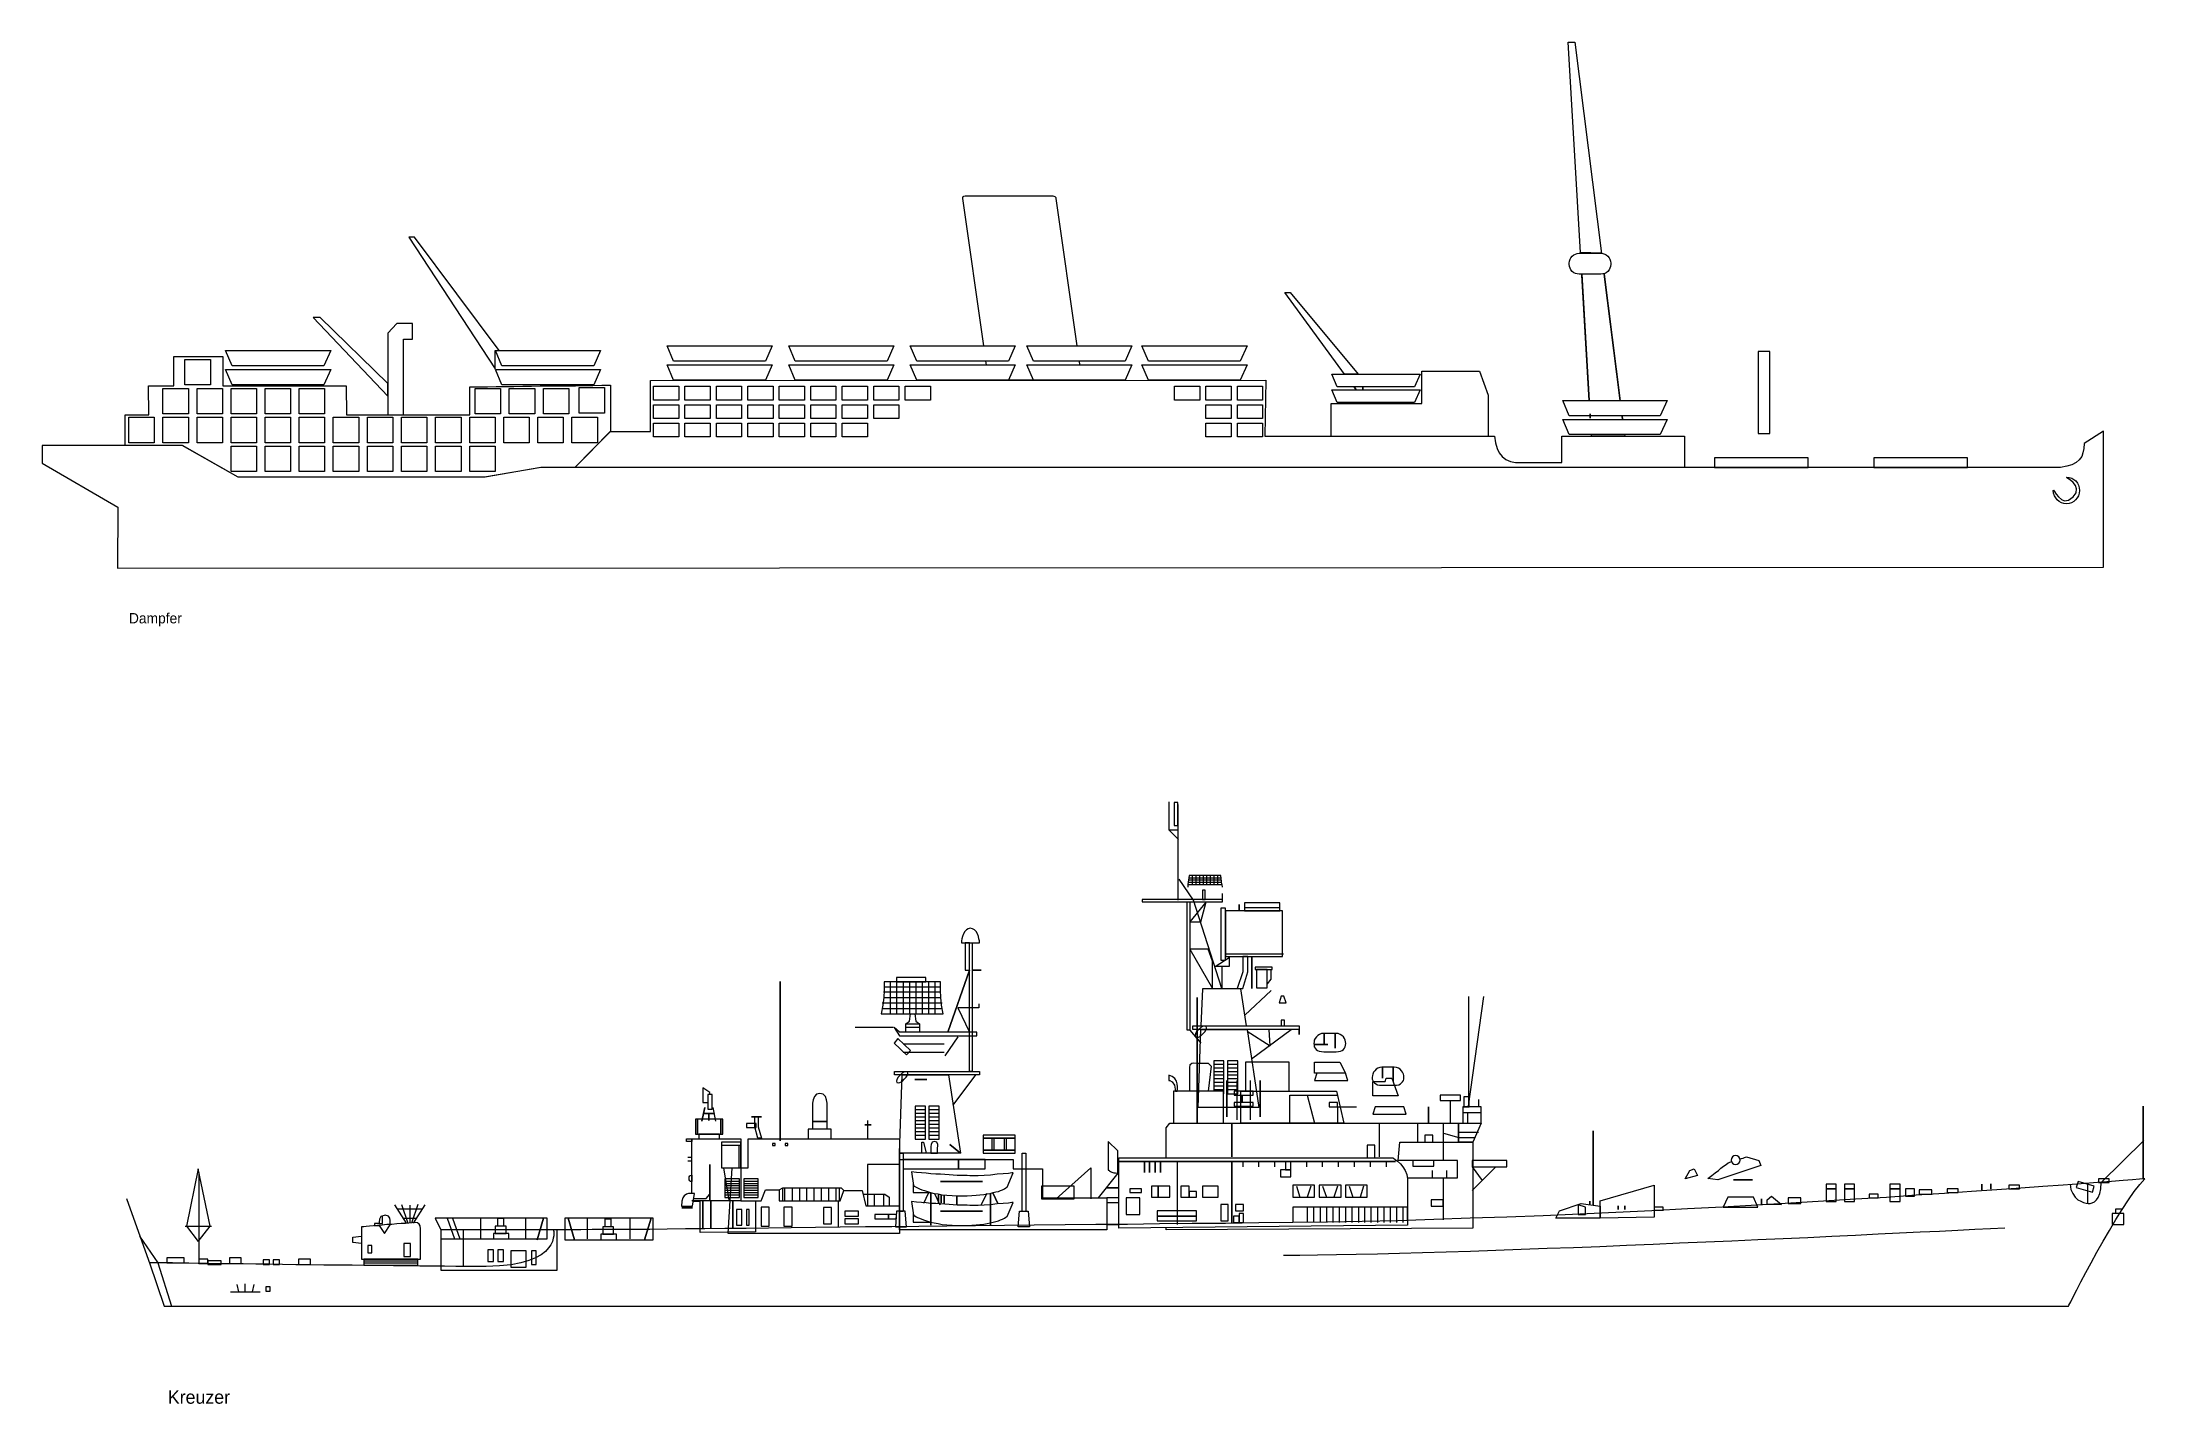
# Model space of a CAD drawing. Extents: x 598 to 1630, y 230 to 779.
# Drawn here: x 598.1 to 801.9, y 230.3 to 362.2 of the extents above; entities that cross this region are included whole.
import ezdxf

# ---------------------------------------------------------------- set-up
doc = ezdxf.new("R2010")
doc.units = 0
doc.header["$MEASUREMENT"] = 0
doc.layers.get('0').update_dxf_attribs({"linetype": 'CONTINUOUS'})
doc.layers.add('7', color=7, linetype='CONTINUOUS')

msp = doc.modelspace()

# ---------------------------------------------------------------- texts
at = {"attachment_point": 1}
for s, insert, char_height, width in [('Dampfer', (606.56, 306.88), 1, 80.4994), ('Kreuzer', (610.33, 231.59), 1.288, 756.8002)]:
    msp.add_mtext(s, dxfattribs=dict(at, insert=insert, char_height=char_height, width=width))

# ---------------------------------------------------------------- linework, layer by layer
at = {"layer": '7', "linetype": 'CONTINUOUS'}
for points in [[(747.25, 341.8), (746.05, 362.18), (746.69, 362.18), (749.28, 341.7), (749.28, 341.72), (747.25, 341.8)], [(689.41, 332.75), (687.38, 347.03), (687.38, 347.14), (687.41, 347.21), (687.48, 347.26), (687.59, 347.29)], [(687.59, 347.29), (696.1, 347.29), (696.2, 347.26), (696.3, 347.21), (696.38, 347.14), (696.4, 347.03), (698.43, 332.75)], [(642.43, 332.32), (634.25, 343.3), (633.69, 343.3), (642.05, 330.52), (642.05, 332.3), (642.43, 332.32)], [(747.12, 341.72), (749.2, 341.72), (749.41, 341.7), (749.58, 341.65), (749.74, 341.57), (749.89, 341.44), (750.02, 341.29), (750.09, 341.14), (750.14, 340.96), (750.17, 340.76), (750.17, 340.66), (750.14, 340.45), (750.09, 340.27), (750.02, 340.12), (749.89, 339.97), (749.74, 339.84), (749.58, 339.77), (749.41, 339.72), (749.2, 339.69), (747.12, 339.69), (746.92, 339.72), (746.74, 339.77), (746.59, 339.84), (746.43, 339.97), (746.31, 340.12), (746.23, 340.27), (746.18, 340.45), (746.15, 340.66), (746.15, 340.76), (746.18, 340.96), (746.23, 341.14), (746.31, 341.29), (746.43, 341.44), (746.59, 341.57), (746.74, 341.65), (746.92, 341.7), (747.12, 341.72)], [(748.09, 327.47), (747.37, 339.61), (747.37, 339.69), (748.09, 327.47)], [(749.53, 339.69), (751.08, 327.42), (751.08, 327.47), (749.53, 339.69)], [(724.38, 330.03), (718.58, 337.91), (719.09, 337.91), (725.7, 330.03), (725.7, 330.03), (724.38, 330.03)], [(631.66, 329.12), (625.1, 335.5), (624.42, 335.5), (631.66, 327.9), (631.66, 329.12)], [(631.66, 326.07), (633.18, 326.07), (633.18, 333.41), (634.05, 333.41), (634.05, 334.91), (632.52, 334.91), (631.66, 334), (631.66, 326.07)], [(615.93, 332.3), (626.12, 332.3), (625.46, 330.82), (624.9, 330.82), (624.34, 330.82), (623.81, 330.82), (623.25, 330.82), (622.69, 330.82), (622.13, 330.82), (621.57, 330.82), (621.01, 330.82), (620.45, 330.82), (619.89, 330.82), (619.33, 330.82), (618.77, 330.82), (618.22, 330.82), (617.68, 330.82), (617.12, 330.82), (616.56, 330.82), (615.93, 332.3)], [(642.08, 332.3), (652.27, 332.3), (651.6, 330.82), (651.05, 330.82), (650.49, 330.82), (649.95, 330.82), (649.39, 330.82), (648.83, 330.82), (648.28, 330.82), (647.72, 330.82), (647.16, 330.82), (646.6, 330.82), (646.04, 330.82), (645.48, 330.82), (644.92, 330.82), (644.36, 330.82), (643.83, 330.82), (643.27, 330.82), (642.71, 330.82), (642.08, 332.3)], [(658.72, 332.75), (668.91, 332.75), (668.25, 331.28), (667.69, 331.28), (667.13, 331.28), (666.6, 331.28), (666.04, 331.28), (665.48, 331.28), (664.92, 331.28), (664.36, 331.28), (663.8, 331.28), (663.24, 331.28), (662.68, 331.28), (662.12, 331.28), (661.57, 331.28), (661.01, 331.28), (660.47, 331.28), (659.91, 331.28), (659.35, 331.28), (658.72, 332.75)], [(670.51, 332.75), (680.7, 332.75), (680.04, 331.28), (679.48, 331.28), (678.92, 331.28), (678.39, 331.28), (677.83, 331.28), (677.27, 331.28), (676.71, 331.28), (676.15, 331.28), (675.59, 331.28), (675.03, 331.28), (674.47, 331.28), (673.91, 331.28), (673.36, 331.28), (672.8, 331.28), (672.26, 331.28), (671.7, 331.28), (671.14, 331.28), (670.51, 332.75)], [(682.27, 332.75), (692.46, 332.75), (691.8, 331.28), (691.24, 331.28), (690.69, 331.28), (690.15, 331.28), (689.59, 331.28), (689.03, 331.28), (688.47, 331.28), (687.92, 331.28), (687.36, 331.28), (686.8, 331.28), (686.24, 331.28), (685.68, 331.28), (685.12, 331.28), (684.56, 331.28), (684.03, 331.28), (683.47, 331.28), (682.91, 331.28), (682.27, 332.75)], [(693.58, 332.75), (703.77, 332.75), (703.11, 331.28), (702.55, 331.28), (701.99, 331.28), (701.46, 331.28), (700.9, 331.28), (700.34, 331.28), (699.78, 331.28), (699.22, 331.28), (698.66, 331.28), (698.1, 331.28), (697.55, 331.28), (696.99, 331.28), (696.43, 331.28), (695.87, 331.28), (695.34, 331.28), (694.78, 331.28), (694.22, 331.28), (693.58, 332.75)], [(704.74, 332.75), (714.93, 332.75), (714.26, 331.28), (713.71, 331.28), (713.15, 331.28), (712.61, 331.28), (712.05, 331.28), (711.49, 331.28), (710.94, 331.28), (710.38, 331.28), (709.82, 331.28), (709.26, 331.28), (708.7, 331.28), (708.14, 331.28), (707.58, 331.28), (707.02, 331.28), (706.49, 331.28), (705.93, 331.28), (705.37, 331.28), (704.74, 332.75)], [(764.45, 324.27), (765.59, 324.27), (765.59, 332.22), (764.45, 332.22), (764.45, 324.27)], [(606.2, 323.12), (606.2, 326.07), (608.48, 326.07), (608.46, 328.87), (610.9, 328.87), (610.92, 331.74), (615.67, 331.74), (615.65, 328.87), (627.62, 328.87), (627.64, 326.07), (639.61, 326.07), (639.61, 328.79), (640.45, 328.79), (641.31, 328.79), (642.15, 328.81), (643.02, 328.81), (643.85, 328.81), (644.72, 328.84), (645.56, 328.84), (646.42, 328.87), (647.28, 328.87), (648.12, 328.87), (648.99, 328.89), (649.83, 328.89), (650.69, 328.92), (651.53, 328.92), (652.39, 328.94), (653.23, 328.94), (653.23, 324.47), (649.8, 321.01), (646.47, 320.99), (641.08, 320.05), (617.15, 320.05), (611.71, 323.12), (606.2, 323.12)], [(611.99, 331.43), (614.46, 331.43), (614.46, 328.97), (611.99, 328.97), (611.99, 331.43)], [(615.93, 330.47), (626.12, 330.47), (625.46, 328.99), (624.9, 328.99), (624.34, 328.99), (623.81, 328.99), (623.25, 328.99), (622.69, 328.99), (622.13, 328.99), (621.57, 328.99), (621.01, 328.99), (620.45, 328.99), (619.89, 328.99), (619.33, 328.99), (618.77, 328.99), (618.22, 328.99), (617.68, 328.99), (617.12, 328.99), (616.56, 328.99), (615.93, 330.47)], [(642.08, 330.47), (652.27, 330.47), (651.6, 328.99), (651.05, 328.99), (650.49, 328.99), (649.95, 328.99), (649.39, 328.99), (648.83, 328.99), (648.28, 328.99), (647.72, 328.99), (647.16, 328.99), (646.6, 328.99), (646.04, 328.99), (645.48, 328.99), (644.92, 328.99), (644.36, 328.99), (643.83, 328.99), (643.27, 328.99), (642.71, 328.99), (642.08, 330.47)], [(658.72, 330.92), (668.91, 330.92), (668.25, 329.45), (667.69, 329.45), (667.13, 329.45), (666.6, 329.45), (666.04, 329.45), (665.48, 329.45), (664.92, 329.45), (664.36, 329.45), (663.8, 329.45), (663.24, 329.45), (662.68, 329.45), (662.12, 329.45), (661.57, 329.45), (661.01, 329.45), (660.47, 329.45), (659.91, 329.45), (659.35, 329.45), (658.72, 330.92)], [(670.51, 330.92), (680.7, 330.92), (680.04, 329.45), (679.48, 329.45), (678.92, 329.45), (678.39, 329.45), (677.83, 329.45), (677.27, 329.45), (676.71, 329.45), (676.15, 329.45), (675.59, 329.45), (675.03, 329.45), (674.47, 329.45), (673.91, 329.45), (673.36, 329.45), (672.8, 329.45), (672.26, 329.45), (671.7, 329.45), (671.14, 329.45), (670.51, 330.92)], [(682.27, 330.92), (692.46, 330.92), (691.8, 329.45), (691.24, 329.45), (690.69, 329.45), (690.15, 329.45), (689.59, 329.45), (689.03, 329.45), (688.47, 329.45), (687.92, 329.45), (687.36, 329.45), (686.8, 329.45), (686.24, 329.45), (685.68, 329.45), (685.12, 329.45), (684.56, 329.45), (684.03, 329.45), (683.47, 329.45), (682.91, 329.45), (682.27, 330.92)], [(689.67, 330.92), (689.62, 331.28)], [(693.58, 330.92), (703.77, 330.92), (703.11, 329.45), (702.55, 329.45), (701.99, 329.45), (701.46, 329.45), (700.9, 329.45), (700.34, 329.45), (699.78, 329.45), (699.22, 329.45), (698.66, 329.45), (698.1, 329.45), (697.55, 329.45), (696.99, 329.45), (696.43, 329.45), (695.87, 329.45), (695.34, 329.45), (694.78, 329.45), (694.22, 329.45), (693.58, 330.92)], [(698.64, 331.28), (698.69, 330.92)], [(704.74, 330.92), (714.93, 330.92), (714.26, 329.45), (713.71, 329.45), (713.15, 329.45), (712.61, 329.45), (712.05, 329.45), (711.49, 329.45), (710.94, 329.45), (710.38, 329.45), (709.82, 329.45), (709.26, 329.45), (708.7, 329.45), (708.14, 329.45), (707.58, 329.45), (707.02, 329.45), (706.49, 329.45), (705.93, 329.45), (705.37, 329.45), (704.74, 330.92)], [(723.08, 323.99), (723.08, 327.19), (731.85, 327.19), (731.85, 330.29), (737.46, 330.29), (738.28, 327.98), (738.28, 323.99), (723.08, 323.99)], [(609.86, 328.64), (612.32, 328.64), (612.32, 326.17), (609.86, 326.17), (609.86, 328.64)], [(613.16, 328.64), (615.62, 328.64), (615.62, 326.17), (613.16, 326.17), (613.16, 328.64)], [(616.46, 328.64), (618.93, 328.64), (618.93, 326.17), (616.46, 326.17), (616.46, 328.64)], [(619.77, 328.64), (622.23, 328.64), (622.23, 326.17), (619.77, 326.17), (619.77, 328.64)], [(623.07, 328.64), (625.53, 328.64), (625.53, 326.17), (623.07, 326.17), (623.07, 328.64)], [(640.12, 328.64), (642.58, 328.64), (642.58, 326.17), (640.12, 326.17), (640.12, 328.64)], [(643.42, 328.64), (645.89, 328.64), (645.89, 326.17), (643.42, 326.17), (643.42, 328.64)], [(646.73, 328.64), (649.19, 328.64), (649.19, 326.17), (646.73, 326.17), (646.73, 328.64)], [(649.78, 320.99), (653.21, 324.47), (657.12, 324.47), (657.12, 329.4), (716.73, 329.42), (716.65, 324.01), (738.91, 324.01), (739.01, 323.38), (739.17, 322.82), (739.37, 322.39), (739.65, 322.03), (740, 321.75), (740.44, 321.57), (740.95, 321.47), (741.58, 321.45), (745.42, 321.45), (745.42, 324.01), (757.33, 324.01), (757.33, 320.99), (649.78, 320.99)], [(650.18, 328.71), (652.65, 328.71), (652.65, 326.25), (650.18, 326.25), (650.18, 328.71)], [(657.4, 328.84), (659.84, 328.84), (659.84, 327.49), (657.4, 327.49), (657.4, 328.84)], [(660.45, 328.84), (662.89, 328.84), (662.89, 327.49), (660.45, 327.49), (660.45, 328.84)], [(663.5, 328.84), (665.94, 328.84), (665.94, 327.49), (663.5, 327.49), (663.5, 328.84)], [(666.55, 328.84), (668.99, 328.84), (668.99, 327.49), (666.55, 327.49), (666.55, 328.84)], [(669.59, 328.84), (672.03, 328.84), (672.03, 327.49), (669.59, 327.49), (669.59, 328.84)], [(672.64, 328.84), (675.08, 328.84), (675.08, 327.49), (672.64, 327.49), (672.64, 328.84)], [(675.69, 328.84), (678.13, 328.84), (678.13, 327.49), (675.69, 327.49), (675.69, 328.84)], [(678.74, 328.84), (681.18, 328.84), (681.18, 327.49), (678.74, 327.49), (678.74, 328.84)], [(681.79, 328.84), (684.23, 328.84), (684.23, 327.49), (681.79, 327.49), (681.79, 328.84)], [(698.77, 329.45), (698.66, 329.42), (690.15, 329.42), (690.05, 329.45)], [(707.89, 328.84), (710.33, 328.84), (710.33, 327.49), (707.89, 327.49), (707.89, 328.84)], [(710.94, 328.84), (713.38, 328.84), (713.38, 327.49), (710.94, 327.49), (710.94, 328.84)], [(713.99, 328.84), (716.42, 328.84), (716.42, 327.49), (713.99, 327.49), (713.99, 328.84)], [(723.13, 330.03), (731.7, 330.03), (731.14, 328.79), (730.68, 328.79), (730.22, 328.79), (729.74, 328.79), (729.28, 328.79), (728.82, 328.79), (728.34, 328.79), (727.88, 328.79), (727.4, 328.79), (726.94, 328.79), (726.49, 328.79), (726, 328.79), (725.55, 328.79), (725.06, 328.79), (724.61, 328.79), (724.12, 328.79), (723.67, 328.79), (723.13, 330.03)], [(723.13, 328.51), (731.7, 328.51), (731.14, 327.26), (730.68, 327.26), (730.22, 327.26), (729.74, 327.26), (729.28, 327.26), (728.82, 327.26), (728.34, 327.26), (727.88, 327.26), (727.4, 327.26), (726.94, 327.26), (726.49, 327.26), (726, 327.26), (725.55, 327.26), (725.06, 327.26), (724.61, 327.26), (724.12, 327.26), (723.67, 327.26), (723.13, 328.51)], [(725.5, 328.51), (725.29, 328.79), (725.29, 328.79), (725.5, 328.51)], [(726.13, 328.79), (726.13, 328.51), (726.13, 328.51), (726.13, 328.79)], [(657.4, 327.06), (659.84, 327.06), (659.84, 325.71), (657.4, 325.71), (657.4, 327.06)], [(660.45, 327.06), (662.89, 327.06), (662.89, 325.71), (660.45, 325.71), (660.45, 327.06)], [(663.5, 327.06), (665.94, 327.06), (665.94, 325.71), (663.5, 325.71), (663.5, 327.06)], [(666.55, 327.06), (668.99, 327.06), (668.99, 325.71), (666.55, 325.71), (666.55, 327.06)], [(669.59, 327.06), (672.03, 327.06), (672.03, 325.71), (669.59, 325.71), (669.59, 327.06)], [(672.64, 327.06), (675.08, 327.06), (675.08, 325.71), (672.64, 325.71), (672.64, 327.06)], [(675.69, 327.06), (678.13, 327.06), (678.13, 325.71), (675.69, 325.71), (675.69, 327.06)], [(678.74, 327.06), (681.18, 327.06), (681.18, 325.71), (678.74, 325.71), (678.74, 327.06)], [(710.94, 327.06), (713.38, 327.06), (713.38, 325.71), (710.94, 325.71), (710.94, 327.06)], [(713.99, 327.06), (716.42, 327.06), (716.42, 325.71), (713.99, 325.71), (713.99, 327.06)], [(745.52, 327.47), (755.63, 327.47), (754.97, 325.97), (754.44, 325.97), (753.88, 325.97), (753.32, 325.97), (752.79, 325.97), (752.23, 325.97), (751.67, 325.97), (751.13, 325.97), (750.58, 325.97), (750.02, 325.97), (749.46, 325.97), (748.9, 325.97), (748.36, 325.97), (747.81, 325.97), (747.25, 325.97), (746.71, 325.97), (746.15, 325.97), (745.52, 327.47)], [(748.19, 325.74), (748.16, 326.17), (748.16, 325.97), (748.19, 325.74)], [(605.46, 311.23), (797.94, 311.31), (797.94, 324.49), (796.06, 323.3), (796.03, 322.82), (795.93, 322.41), (795.81, 322.03), (795.58, 321.73), (795.27, 321.47), (794.87, 321.24), (794.38, 321.09), (793.77, 320.99), (646.52, 320.99), (641.03, 320.05), (617.15, 320.05), (611.74, 323.12), (598.14, 323.12), (598.14, 321.39), (605.49, 317.15), (605.46, 311.23)], [(606.55, 325.84), (609.02, 325.84), (609.02, 323.38), (606.55, 323.38), (606.55, 325.84)], [(609.86, 325.84), (612.32, 325.84), (612.32, 323.38), (609.86, 323.38), (609.86, 325.84)], [(613.16, 325.84), (615.62, 325.84), (615.62, 323.38), (613.16, 323.38), (613.16, 325.84)], [(616.46, 325.84), (618.93, 325.84), (618.93, 323.38), (616.46, 323.38), (616.46, 325.84)], [(619.77, 325.84), (622.23, 325.84), (622.23, 323.38), (619.77, 323.38), (619.77, 325.84)], [(623.07, 325.84), (625.53, 325.84), (625.53, 323.38), (623.07, 323.38), (623.07, 325.84)], [(626.37, 325.84), (628.84, 325.84), (628.84, 323.38), (626.37, 323.38), (626.37, 325.84)], [(629.68, 325.84), (632.14, 325.84), (632.14, 323.38), (629.68, 323.38), (629.68, 325.84)], [(632.98, 325.84), (635.44, 325.84), (635.44, 323.38), (632.98, 323.38), (632.98, 325.84)], [(636.28, 325.84), (638.75, 325.84), (638.75, 323.38), (636.28, 323.38), (636.28, 325.84)], [(639.59, 325.84), (642.05, 325.84), (642.05, 323.38), (639.59, 323.38), (639.59, 325.84)], [(642.89, 325.84), (645.35, 325.84), (645.35, 323.38), (642.89, 323.38), (642.89, 325.84)], [(646.19, 325.84), (648.66, 325.84), (648.66, 323.38), (646.19, 323.38), (646.19, 325.84)], [(649.5, 325.84), (651.96, 325.84), (651.96, 323.38), (649.5, 323.38), (649.5, 325.84)], [(657.4, 325.28), (659.84, 325.28), (659.84, 323.94), (657.4, 323.94), (657.4, 325.28)], [(660.45, 325.28), (662.89, 325.28), (662.89, 323.94), (660.45, 323.94), (660.45, 325.28)], [(663.5, 325.28), (665.94, 325.28), (665.94, 323.94), (663.5, 323.94), (663.5, 325.28)], [(666.55, 325.28), (668.99, 325.28), (668.99, 323.94), (666.55, 323.94), (666.55, 325.28)], [(669.59, 325.28), (672.03, 325.28), (672.03, 323.94), (669.59, 323.94), (669.59, 325.28)], [(672.64, 325.28), (675.08, 325.28), (675.08, 323.94), (672.64, 323.94), (672.64, 325.28)], [(675.69, 325.28), (678.13, 325.28), (678.13, 323.94), (675.69, 323.94), (675.69, 325.28)], [(710.94, 325.28), (713.38, 325.28), (713.38, 323.94), (710.94, 323.94), (710.94, 325.28)], [(713.99, 325.28), (716.42, 325.28), (716.42, 323.94), (713.99, 323.94), (713.99, 325.28)], [(745.52, 325.64), (755.63, 325.64), (754.97, 324.16), (754.44, 324.16), (753.88, 324.16), (753.32, 324.16), (752.79, 324.16), (752.23, 324.16), (751.67, 324.16), (751.13, 324.16), (750.58, 324.16), (750.02, 324.16), (749.46, 324.16), (748.9, 324.16), (748.36, 324.16), (747.81, 324.16), (747.25, 324.16), (746.71, 324.16), (746.15, 324.16), (745.52, 325.64)], [(751.49, 324.22), (751.52, 324.01), (748.29, 324.01), (748.29, 324.01), (748.29, 324.16), (751.49, 324.22)], [(751.26, 325.97), (751.31, 325.61), (751.31, 325.64), (751.26, 325.97)], [(616.46, 323.05), (618.93, 323.05), (618.93, 320.58), (616.46, 320.58), (616.46, 323.05)], [(619.77, 323.05), (622.23, 323.05), (622.23, 320.58), (619.77, 320.58), (619.77, 323.05)], [(623.07, 323.05), (625.53, 323.05), (625.53, 320.58), (623.07, 320.58), (623.07, 323.05)], [(626.37, 323.05), (628.84, 323.05), (628.84, 320.58), (626.37, 320.58), (626.37, 323.05)], [(629.68, 323.05), (632.14, 323.05), (632.14, 320.58), (629.68, 320.58), (629.68, 323.05)], [(632.98, 323.05), (635.44, 323.05), (635.44, 320.58), (632.98, 320.58), (632.98, 323.05)], [(636.28, 323.05), (638.75, 323.05), (638.75, 320.58), (636.28, 320.58), (636.28, 323.05)], [(639.59, 323.05), (642.05, 323.05), (642.05, 320.58), (639.59, 320.58), (639.59, 323.05)], [(760.23, 320.99), (769.3, 320.99), (769.3, 321.9), (760.23, 321.9), (760.23, 320.99)], [(775.66, 320.99), (784.73, 320.99), (784.73, 321.9), (775.66, 321.9), (775.66, 320.99)], [(794.36, 320.05), (794.61, 320.02), (794.84, 319.95), (795.04, 319.82), (795.25, 319.67), (795.4, 319.46), (795.5, 319.26), (795.58, 319.01), (795.6, 318.75), (795.58, 318.5), (795.5, 318.24), (795.37, 318.04), (795.22, 317.84), (795.04, 317.68), (794.81, 317.56), (794.59, 317.48), (794.33, 317.46), (794.08, 317.48), (793.85, 317.56), (793.62, 317.68), (793.44, 317.84), (793.29, 318.04), (793.16, 318.24), (793.09, 318.5), (793.06, 318.75), (793.09, 318.78), (793.19, 318.65), (793.34, 318.4), (793.57, 318.14), (793.85, 317.89), (794.15, 317.76), (794.53, 317.81), (794.97, 318.12), (795.27, 318.52), (795.32, 318.9), (795.2, 319.23), (794.97, 319.51), (794.71, 319.74), (794.46, 319.92), (794.33, 320.02), (794.36, 320.05)], [(707.34, 288.61), (707.34, 285.89), (708.28, 284.95)], [(708.23, 286.32), (708.23, 288.53), (707.87, 288.53), (707.87, 286.32), (708.23, 286.32)], [(708.23, 288.35), (708.23, 279.08)], [(707.34, 285.89), (708.23, 285.89)], [(712.47, 280.58), (712.37, 281.47), (709.3, 281.47), (709.19, 280.58), (712.47, 280.58)], [(709.6, 281.47), (709.6, 280.58)], [(709.96, 281.47), (709.96, 280.58)], [(710.31, 281.47), (710.31, 280.58)], [(710.67, 281.47), (710.67, 280.58)], [(711, 281.47), (711, 280.58)], [(711.35, 281.47), (711.35, 280.58)], [(711.71, 281.47), (711.71, 280.58)], [(712.07, 281.47), (712.07, 280.58)], [(712.47, 272.65), (712.47, 270.52), (709.73, 279.08), (708.33, 281.11)], [(709.19, 280.58), (709.17, 280.32)], [(709.3, 281.24), (712.37, 281.24)], [(709.3, 281.04), (712.37, 281.04)], [(709.3, 280.81), (712.37, 280.81)], [(710.87, 279.13), (710.87, 280.04), (710.62, 280.04), (710.62, 279.13), (710.87, 279.13)], [(712.47, 280.58), (712.52, 280.32)], [(712.52, 279.71), (712.52, 279.13)], [(712.55, 278.9), (712.55, 279.13), (704.75, 279.13), (704.75, 278.9), (712.55, 278.9)], [(709.37, 278.9), (709.37, 266.48), (709.12, 266.48), (709.12, 278.9), (709.37, 278.9)], [(709.37, 276.97), (710.44, 276.97), (710.97, 278.9)], [(709.37, 276.97), (710.44, 276.97), (710.97, 278.9), (709.37, 276.97)], [(712.83, 273.26), (712.83, 278.29), (712.37, 278.29), (712.37, 273.26), (712.83, 273.26)], [(712.37, 278.29), (712.37, 278.29), (712.37, 278.29), (712.37, 278.29), (712.37, 278.29)], [(718.37, 273.62), (718.37, 278.04), (712.83, 278.04), (712.83, 273.62), (718.37, 273.62)], [(714.15, 278.11), (714.15, 278.65)], [(714.15, 278.11), (714.15, 278.65), (714.15, 278.11)], [(718.11, 278.04), (718.11, 278.82), (714.68, 278.82), (714.68, 278.04), (718.11, 278.04)], [(714.76, 278.37), (718.11, 278.37)], [(688.99, 274.94), (688.99, 275.12), (688.94, 275.34), (688.89, 275.57), (688.79, 275.8), (688.66, 276.03), (688.51, 276.21), (688.33, 276.31), (688.1, 276.36), (687.9, 276.31), (687.72, 276.21), (687.57, 276.03), (687.44, 275.8), (687.34, 275.57), (687.29, 275.34), (687.24, 275.12), (687.24, 274.94), (688.99, 274.94)], [(688.03, 272.29), (688.03, 274.94), (687.6, 274.94), (687.6, 272.29), (688.03, 272.29)], [(688.28, 274.94), (688.28, 262.49), (688.03, 262.49), (688.03, 274.94), (688.28, 274.94)], [(711.15, 274.33), (709.37, 274.33), (711.58, 270.52), (711.58, 273.18)], [(711.15, 274.33), (709.37, 274.33), (711.58, 270.52), (711.58, 273.18), (711.15, 274.33)], [(713.18, 273.51), (713.18, 272.65), (711.84, 272.65)], [(713.18, 273.51), (713.18, 272.65), (711.84, 272.65), (713.18, 273.51)], [(712.83, 273.87), (718.47, 273.87)], [(714.5, 270.52), (715.01, 272.12), (715.01, 273.62), (714.5, 273.62), (714.5, 272.12), (713.97, 270.52), (714.5, 270.52)], [(715.37, 273.62), (715.37, 270.52)], [(715.37, 273.62), (715.37, 270.52), (715.37, 273.62)], [(669.68, 255.75), (669.68, 271.18)], [(669.68, 255.75), (669.68, 271.18), (669.68, 255.75)], [(685.46, 268.05), (685.31, 268.89), (685.23, 269.65), (685.21, 270.36), (685.21, 271.15), (679.74, 271.15), (679.74, 270.36), (679.72, 269.65), (679.62, 268.89), (679.47, 268.05), (685.46, 268.05)], [(680.35, 271.15), (680.35, 268.05)], [(683.79, 271.15), (683.79, 271.58), (680.96, 271.58), (680.96, 271.15), (683.79, 271.15)], [(680.96, 271.15), (680.96, 268.05)], [(681.6, 271.15), (681.6, 268.05)], [(682.21, 271.15), (682.21, 268.05)], [(682.82, 271.15), (682.82, 268.05)], [(683.43, 271.15), (683.43, 268.05)], [(684.06, 271.15), (684.06, 268.05)], [(684.67, 271.15), (684.67, 268.05)], [(685.92, 266.3), (688.03, 272.29)], [(685.92, 266.3), (688.03, 272.29), (685.92, 266.3)], [(688.38, 272.29), (689.17, 272.29)], [(688.38, 272.29), (689.17, 272.29), (688.38, 272.29)], [(717.35, 272.35), (717.35, 272.6), (715.7, 272.6), (715.7, 272.35), (717.35, 272.35)], [(716.87, 270.57), (716.87, 272.35), (715.85, 272.35), (715.85, 270.57), (716.87, 270.57)], [(716.87, 270.97), (716.87, 272.35), (717.22, 272.35), (717.22, 271.41), (716.87, 270.97)], [(679.57, 269.12), (685.39, 269.12)], [(679.69, 270.19), (685.26, 270.19)], [(679.69, 269.65), (685.26, 269.65)], [(679.74, 270.69), (685.26, 270.69)], [(688.92, 269.02), (688.92, 268.66), (686.89, 268.66), (688.03, 266.3)], [(710.08, 269.65), (710.08, 257.48)], [(710.08, 269.65), (710.08, 257.48), (710.08, 269.65)], [(714.86, 266.91), (714.33, 270.49), (710.62, 270.49), (710.44, 266.91), (714.86, 266.91)], [(717.27, 270.34), (714.71, 267.92)], [(718.7, 269.12), (718.49, 269.78), (718.24, 269.78), (718.04, 269.12), (718.7, 269.12)], [(736.38, 269.73), (736.38, 259.13), (737.88, 269.73)], [(679.57, 268.58), (685.39, 268.58)], [(682.74, 268.05), (682.82, 267.34), (683.18, 267.09), (683.18, 266.3), (681.85, 266.3), (681.85, 267.09), (682.21, 267.34), (682.29, 268.05), (682.74, 268.05)], [(681.85, 267.09), (683.18, 267.09)], [(718.54, 266.91), (718.54, 267.44), (718.24, 267.44), (718.24, 266.91), (718.54, 266.91)], [(680.66, 266.73), (676.95, 266.73)], [(680.71, 266.73), (681.24, 265.94), (688.74, 265.94), (688.74, 266.3), (681.24, 266.3), (680.71, 266.73)], [(682.29, 264.52), (681.07, 265.66), (680.71, 265.23), (681.93, 264.09), (682.29, 264.52)], [(681.6, 265.15), (685.56, 265.15)], [(681.85, 266.78), (683.18, 266.78)], [(686.89, 265.84), (685.64, 263.99)], [(709.37, 266.48), (710.44, 265.23)], [(719.97, 266.91), (719.97, 266.55), (709.68, 266.55), (709.68, 266.91), (719.97, 266.91)], [(710.64, 266.12), (710.82, 266.32), (710.95, 266.55), (711, 266.7), (710.95, 266.83), (710.82, 266.88), (710.67, 266.86), (710.44, 266.73), (710.24, 266.55), (710.03, 266.35), (709.93, 266.12), (709.88, 265.94), (709.91, 265.82), (710.03, 265.79), (710.21, 265.82), (710.44, 265.94), (710.64, 266.12)], [(710.19, 258.98), (710.44, 266.55), (714.94, 266.55), (716.08, 258.98), (710.19, 258.98)], [(714.94, 266.37), (717.15, 264.98), (717.05, 266.55)], [(719.21, 266.5), (715.34, 263.66)], [(719.97, 266.55), (719.97, 266.07)], [(719.97, 266.55), (719.97, 266.07), (719.97, 266.55)], [(723.55, 264.39), (723.78, 264.42), (723.98, 264.44), (724.14, 264.52), (724.26, 264.62), (724.36, 264.75), (724.44, 264.87), (724.47, 265.03), (724.49, 265.18), (724.47, 265.36), (724.44, 265.51), (724.36, 265.69), (724.26, 265.84), (724.11, 265.97), (723.96, 266.07), (723.75, 266.15), (723.55, 266.17), (722.36, 266.17), (722.13, 266.15), (721.95, 266.07), (721.77, 265.97), (721.64, 265.84), (721.52, 265.69), (721.44, 265.51), (721.42, 265.36), (721.39, 265.18), (721.42, 265.03), (721.44, 264.87), (721.52, 264.75), (721.62, 264.62), (721.75, 264.52), (721.92, 264.44), (722.13, 264.42), (722.36, 264.39), (723.55, 264.39)], [(721.44, 265.08), (722.74, 265.08)], [(721.44, 265.08), (722.74, 265.08), (721.44, 265.08)], [(722.38, 266.17), (722.38, 265.1)], [(722.38, 266.17), (722.38, 265.1), (722.38, 266.17)], [(723.45, 266.17), (723.45, 264.75)], [(723.45, 266.17), (723.45, 264.75), (723.45, 266.17)], [(681.6, 264.34), (685.56, 264.34)], [(709.37, 260.56), (709.37, 260.84), (709.37, 261.47), (709.37, 262.23), (709.37, 262.84), (709.42, 263.17), (709.58, 263.3), (709.78, 263.33), (710.01, 263.3), (710.13, 263.3), (710.29, 263.3), (710.49, 263.3), (710.67, 263.3), (710.85, 263.3), (711, 263.3), (711.1, 263.3), (711.15, 263.3), (711.46, 263), (711.15, 260.56), (709.37, 260.56)], [(712.65, 260.33), (712.68, 260.33), (712.68, 263.5), (711.71, 263.5), (711.71, 260.56), (711.71, 260.56)], [(711.71, 263.2), (712.68, 263.2)], [(714.02, 260.33), (714.02, 263.5), (713.03, 263.5), (713.03, 260.33), (714.02, 260.33)], [(713.03, 263.2), (714.02, 263.2)], [(719, 260.56), (719, 263.38), (714.76, 263.38), (714.76, 260.56), (719, 260.56)], [(724.47, 262.31), (721.47, 262.31), (721.47, 263.38), (723.93, 263.38), (724.47, 262.31)], [(662.85, 260.25), (662.85, 260.43), (662.19, 260.91), (662.19, 259.49), (662.67, 259.49), (662.67, 259.49)], [(688.99, 262.49), (688.99, 262.16), (680.76, 262.16), (680.76, 262.49), (688.99, 262.49)], [(681.7, 261.73), (681.88, 261.93), (682.01, 262.13), (682.06, 262.31), (682.03, 262.44), (681.9, 262.46), (681.73, 262.44), (681.5, 262.31), (681.29, 262.13), (681.12, 261.93), (680.99, 261.7), (680.94, 261.55), (680.99, 261.42), (681.12, 261.37), (681.27, 261.42), (681.5, 261.52), (681.7, 261.73)], [(681.24, 254.56), (681.5, 262.16), (686, 262.16), (687.14, 254.56), (681.24, 254.56)], [(682.74, 261.7), (683.89, 261.7)], [(682.74, 261.7), (683.89, 261.7), (682.74, 261.7)], [(688.61, 262.16), (686.4, 259.23)], [(707.34, 262.11), (707.34, 261.62), (707.44, 261.6), (707.67, 261.47), (707.9, 261.14), (708, 260.56), (708.15, 260.56), (708.15, 260.61), (708.18, 260.78), (708.18, 260.99), (708.15, 261.27), (708.08, 261.55), (707.92, 261.8), (707.67, 261.98), (707.34, 262.11)], [(711.71, 262.84), (712.68, 262.84)], [(711.71, 262.49), (712.68, 262.49)], [(711.71, 262.16), (712.68, 262.16)], [(711.71, 261.8), (712.68, 261.8)], [(711.71, 261.45), (712.68, 261.45)], [(711.71, 261.09), (712.68, 261.09)], [(712.95, 261.62), (712.95, 258.09)], [(712.95, 261.62), (712.95, 258.09), (712.95, 261.62)], [(713.03, 262.84), (714.02, 262.84)], [(713.03, 262.49), (714.02, 262.49)], [(713.03, 262.16), (714.02, 262.16)], [(713.03, 261.8), (714.02, 261.8)], [(713.03, 261.45), (714.02, 261.45)], [(713.03, 261.09), (714.02, 261.09)], [(713.92, 261.62), (713.92, 257.81)], [(715.24, 261.62), (715.24, 257.81)], [(716.18, 261.62), (716.18, 258.09)], [(716.18, 261.62), (716.18, 258.09), (716.18, 261.62)], [(724.69, 261.62), (724.47, 262.31), (721.7, 262.31), (721.47, 261.62), (724.69, 261.62)], [(729.19, 261.14), (729.42, 261.17), (729.62, 261.19), (729.78, 261.27), (729.9, 261.37), (730, 261.47), (730.08, 261.6), (730.11, 261.75), (730.13, 261.9), (730.11, 262.08), (730.08, 262.23), (730, 262.41), (729.9, 262.56), (729.75, 262.69), (729.6, 262.79), (729.4, 262.87), (729.19, 262.89), (728, 262.89), (727.79, 262.87), (727.59, 262.79), (727.44, 262.69), (727.31, 262.56), (727.18, 262.41), (727.11, 262.23), (727.08, 262.08), (727.06, 261.9), (727.06, 261.75), (727.11, 261.6), (727.18, 261.47), (727.26, 261.37), (727.39, 261.27), (727.57, 261.19), (727.77, 261.17), (728, 261.14), (729.19, 261.14)], [(729.57, 260.12), (727.11, 260.12), (727.11, 261.5), (728.3, 261.5), (728.4, 261.83), (728.96, 261.83), (729.57, 260.12)], [(728.05, 262.89), (728.05, 261.83)], [(728.05, 262.89), (728.05, 261.83), (728.05, 262.89)], [(729.09, 262.89), (729.09, 261.5)], [(729.09, 262.89), (729.09, 261.5), (729.09, 262.89)], [(662.36, 258.98), (662.08, 257.68)], [(662.36, 258.98), (662.08, 257.68), (662.36, 258.98)], [(663.1, 258.83), (663.1, 260.25), (662.67, 260.25), (662.67, 258.83), (663.1, 258.83)], [(663.15, 258.98), (663.41, 257.68)], [(674.23, 256.9), (674.23, 257.53), (674.23, 258.68), (674.23, 259.41), (674.18, 259.74), (674.08, 260.05), (673.85, 260.28), (673.52, 260.35), (673.19, 260.28), (672.99, 260.05), (672.86, 259.74), (672.81, 259.41), (672.81, 258.68), (672.81, 257.53), (672.81, 256.9), (672.81, 256.9)], [(683.76, 255.93), (683.76, 259.11), (682.77, 259.11), (682.77, 255.93), (683.76, 255.93)], [(685.08, 255.93), (685.08, 259.11), (684.09, 259.11), (684.09, 255.93), (685.08, 255.93)], [(712.65, 257.48), (712.65, 260.56), (707.8, 260.56), (707.8, 257.48), (712.65, 257.48)], [(711.71, 260.73), (712.68, 260.73)], [(713.03, 260.73), (714.02, 260.73)], [(715.52, 260.2), (715.52, 260.56), (713.67, 260.56), (713.67, 260.2), (715.52, 260.2)], [(715.52, 259.13), (715.52, 259.49), (713.67, 259.49), (713.67, 259.13), (715.52, 259.13)], [(714.33, 260.56), (723.58, 260.56), (724.29, 257.48), (714.33, 257.48), (714.33, 260.56)], [(714.45, 260.2), (714.45, 259.49)], [(714.45, 260.2), (714.45, 259.49), (714.45, 260.2)], [(719.08, 257.48), (719.08, 260.2), (723.68, 260.2)], [(720.76, 260.2), (721.47, 257.48)], [(723.68, 259.06), (723.68, 259.49), (722.89, 259.49), (722.89, 259.06), (723.68, 259.06)], [(722.89, 259.06), (725.53, 259.06)], [(723.68, 259.06), (723.68, 257.48)], [(730.34, 258.35), (730.11, 259.06), (727.34, 259.06), (727.11, 258.35), (730.34, 258.35)], [(732.5, 259.06), (732.5, 257.48)], [(732.5, 259.06), (732.5, 257.48), (732.5, 259.06)], [(735.6, 259.67), (735.6, 260.2), (733.64, 260.2), (733.64, 259.67), (735.6, 259.67)], [(734.6, 259.67), (734.6, 257.48)], [(737.6, 257.48), (737.6, 259.06), (735.85, 259.06), (735.85, 257.48), (737.6, 257.48)], [(736.46, 259.06), (736.46, 260.02), (735.93, 260.02), (735.93, 259.06), (736.46, 259.06)], [(737.35, 259.77), (737.35, 259.06)], [(801.76, 259.13), (801.76, 252.09)], [(801.76, 259.13), (801.76, 252.09), (801.76, 259.13)], [(664.12, 256.41), (664.12, 257.86), (661.48, 257.86), (661.48, 256.41), (664.12, 256.41)], [(661.65, 257.79), (661.65, 256.41)], [(661.65, 257.79), (661.65, 256.41), (661.65, 257.79)], [(662.21, 258.4), (663.28, 258.4)], [(662.21, 258.4), (663.28, 258.4), (662.21, 258.4)], [(662.75, 258.4), (662.75, 257.74)], [(662.75, 258.4), (662.75, 257.74), (662.75, 258.4)], [(663.94, 257.79), (663.94, 256.41)], [(663.94, 257.79), (663.94, 256.41), (663.94, 257.79)], [(667.34, 257.07), (667.34, 257.43), (666.4, 257.43), (666.4, 257.07), (667.34, 257.07)], [(666.89, 258.09), (667.85, 258.09)], [(666.89, 258.09), (667.85, 258.09), (666.89, 258.09)], [(667.52, 256.01), (667.22, 257.13), (667.22, 258.09), (667.55, 258.09), (667.55, 257.13), (667.88, 256.01), (667.52, 256.01)], [(674.61, 255.96), (674.61, 256.9), (672.4, 256.9), (672.4, 255.96), (674.61, 255.96)], [(672.81, 257.63), (674.23, 257.63)], [(672.81, 257.63), (674.23, 257.63), (672.81, 257.63)], [(677.89, 257.3), (678.5, 257.3)], [(677.89, 257.3), (678.5, 257.3), (677.89, 257.3)], [(678.14, 257.74), (678.14, 255.96)], [(682.77, 258.8), (683.76, 258.8)], [(682.77, 258.45), (683.76, 258.45)], [(682.77, 258.09), (683.76, 258.09)], [(682.77, 257.74), (683.76, 257.74)], [(682.77, 257.38), (683.76, 257.38)], [(682.77, 257.02), (683.76, 257.02)], [(684.09, 258.8), (685.08, 258.8)], [(684.09, 258.45), (685.08, 258.45)], [(684.09, 258.09), (685.08, 258.09)], [(684.09, 257.74), (685.08, 257.74)], [(684.09, 257.38), (685.08, 257.38)], [(684.09, 257.02), (685.08, 257.02)], [(707.09, 254.13), (707.09, 254.2), (707.09, 257.02), (707.44, 257.48), (735.42, 257.48), (735.42, 255.63), (736.81, 255.63), (736.81, 247.32), (707.09, 247.14), (707.09, 247.37), (707.09, 247.37)], [(713.44, 257.48), (713.44, 254.2)], [(713.44, 257.48), (713.44, 254.2), (713.44, 257.48)], [(727.72, 257.48), (727.72, 254.2)], [(731.43, 257.48), (731.43, 255.7)], [(733.92, 257.38), (733.92, 253.85)], [(735.42, 257.48), (737.6, 257.48), (736.81, 255.63), (735.42, 255.63), (735.42, 257.48)], [(735.85, 258.52), (737.6, 258.52)], [(736.28, 258.52), (736.28, 257.48)], [(660.59, 255.7), (660.59, 255.96), (661.12, 255.96), (661.12, 255.7), (660.59, 255.7)], [(661.12, 250.67), (661.12, 255.96), (665.87, 255.96), (665.87, 249.96), (667.29, 249.96), (667.29, 246.96), (661.91, 246.89), (661.91, 249.88), (661.25, 249.88), (661.25, 249.91)], [(663.81, 255.96), (663.81, 256.41), (661.78, 256.41), (661.78, 255.96), (663.81, 255.96)], [(665.87, 253.14), (665.87, 255.63), (663.99, 255.63), (663.99, 253.14), (665.87, 253.14)], [(663.99, 255.35), (665.87, 255.35)], [(665.01, 253.14), (666.58, 253.14), (666.58, 255.96), (681.24, 255.96), (681.24, 246.78), (664.65, 246.78), (665.01, 253.14)], [(665.67, 255.3), (665.67, 253.14)], [(669.2, 255.3), (669.2, 255.52), (668.92, 255.52), (668.92, 255.3), (669.2, 255.3)], [(670.42, 255.3), (670.42, 255.52), (670.17, 255.52), (670.17, 255.3), (670.42, 255.3)], [(682.77, 256.67), (683.76, 256.67)], [(682.77, 256.31), (683.76, 256.31)], [(683.4, 255.63), (683.58, 255.63), (683.84, 254.56), (683.4, 254.56), (683.4, 255.63)], [(684.09, 256.67), (685.08, 256.67)], [(684.09, 256.31), (685.08, 256.31)], [(684.93, 254.56), (684.93, 255.14), (684.95, 255.22), (684.95, 255.42), (684.85, 255.63), (684.62, 255.7), (684.42, 255.63), (684.32, 255.42), (684.29, 255.22), (684.29, 255.14), (684.29, 254.56), (684.93, 254.56)], [(686.12, 255.4), (687.14, 254.56)], [(686.12, 255.4), (687.14, 254.56), (686.12, 255.4)], [(692.45, 254.56), (692.45, 256.31), (689.35, 256.31), (689.35, 254.56), (692.45, 254.56)], [(689.35, 256.01), (692.45, 256.01)], [(689.35, 256.01), (692.45, 256.01), (689.35, 256.01)], [(689.35, 254.86), (692.45, 254.86)], [(689.35, 254.86), (692.45, 254.86), (689.35, 254.86)], [(690.42, 254.86), (690.42, 256.01), (690.19, 256.01), (690.19, 254.86), (690.42, 254.86)], [(691.61, 254.86), (691.61, 256.01), (691.38, 256.01), (691.38, 254.86), (691.61, 254.86)], [(701.45, 255.7), (701.45, 252.96), (701.47, 252.93), (701.52, 252.91), (701.6, 252.86), (701.7, 252.81), (701.83, 252.73), (702, 252.68), (702.18, 252.65), (702.41, 252.63), (702.41, 254.81), (701.45, 255.7)], [(727.29, 254.13), (727.29, 255.35), (726.57, 255.35), (726.57, 254.13), (727.29, 254.13)], [(730.46, 252.17), (735.32, 252.17), (735.32, 253.85), (729.57, 253.85), (729.73, 255.65), (735.42, 255.65)], [(732.93, 255.63), (732.93, 256.31), (732.14, 256.31), (732.14, 255.63), (732.93, 255.63)], [(736.99, 256.06), (735.49, 256.06), (733.99, 256.49)], [(735.49, 256.59), (737.35, 256.59)], [(748.45, 249.53), (748.45, 256.72)], [(748.45, 249.53), (748.45, 256.72), (748.45, 249.53)], [(794.7, 251.56), (794.77, 251.05), (794.95, 250.65), (795.18, 250.32), (795.44, 250.06), (795.72, 249.91), (795.99, 249.78), (796.25, 249.73), (796.45, 249.71), (796.63, 249.71), (796.83, 249.76), (797.04, 249.86), (797.24, 250.04), (797.42, 250.29), (797.57, 250.65), (797.67, 251.13), (797.7, 251.74), (801.84, 255.8)], [(613.27, 246), (614.44, 247.5), (613.27, 253.06), (612.13, 247.5), (613.27, 246)], [(661.12, 254.15), (660.71, 254.15)], [(661.12, 253.8), (660.71, 253.8)], [(662.85, 253.47), (662.85, 250.01)], [(662.85, 253.47), (662.85, 250.01), (662.85, 253.47)], [(664.17, 253.14), (664.7, 250.01)], [(681.24, 249.48), (681.24, 253.47), (678.14, 253.47), (678.14, 249.48), (681.24, 249.48)], [(681.6, 254.56), (681.6, 248.92), (681.24, 248.92), (681.24, 254.56), (681.6, 254.56)], [(681.24, 253.95), (692.27, 253.95), (692.27, 253.06), (695.09, 253.06), (695.09, 250.24), (701.34, 250.24), (701.34, 247.14), (681.24, 247.14), (681.24, 253.95)], [(689.53, 253.06), (689.53, 253.95), (681.6, 253.95), (681.6, 253.06), (689.53, 253.06)], [(682.41, 252.76), (682.59, 251.43), (682.62, 251.43), (682.67, 251.38), (682.74, 251.33), (682.84, 251.28), (683, 251.21), (683.18, 251.13), (683.4, 251.03), (683.66, 250.95), (683.94, 250.85), (684.24, 250.77), (684.6, 250.67), (684.98, 250.62), (685.39, 250.54), (685.84, 250.49), (686.33, 250.47), (686.83, 250.44), (687.34, 250.44), (687.8, 250.44), (688.26, 250.47), (688.66, 250.49), (689.04, 250.52), (689.4, 250.57), (689.73, 250.62), (690.04, 250.67), (690.32, 250.75), (690.59, 250.82), (690.82, 250.87), (691.03, 250.95), (691.23, 251.03), (691.41, 251.13), (691.56, 251.21), (691.69, 251.28), (692.25, 252.65), (692.12, 252.65), (691.79, 252.6), (691.28, 252.58), (690.7, 252.53), (690.06, 252.45), (689.43, 252.42), (688.87, 252.37), (688.46, 252.37), (688.28, 252.37), (688.05, 252.37), (687.8, 252.4), (687.49, 252.4), (687.16, 252.4), (686.83, 252.42), (686.45, 252.45), (686.05, 252.48), (685.64, 252.5), (685.21, 252.53), (684.75, 252.55), (684.29, 252.58), (683.84, 252.63), (683.38, 252.65), (682.9, 252.7), (682.41, 252.76)], [(686.96, 253.95), (686.96, 253.06)], [(686.96, 253.95), (686.96, 253.06), (686.96, 253.95)], [(693.49, 254.56), (693.49, 248.92), (693.14, 248.92), (693.14, 254.56), (693.49, 254.56)], [(696.41, 250.14), (699.77, 253.14), (699.77, 250.14)], [(702.49, 247.32), (702.49, 254.13), (729.06, 254.13), (729.12, 254.08), (729.29, 253.97), (729.5, 253.8), (729.78, 253.54), (730.03, 253.24), (730.23, 252.88), (730.41, 252.5), (730.46, 252.09), (730.46, 250.9), (730.46, 249.43), (730.46, 248.13), (730.46, 247.6), (702.49, 247.32)], [(702.49, 253.77), (729.32, 253.77)], [(702.49, 253.77), (729.32, 253.77), (702.49, 253.77)], [(704.98, 253.77), (704.98, 252.7)], [(704.98, 253.77), (704.98, 252.7), (704.98, 253.77)], [(705.48, 253.77), (705.48, 252.7)], [(705.48, 253.77), (705.48, 252.7), (705.48, 253.77)], [(706.02, 253.77), (706.02, 252.7)], [(706.02, 253.77), (706.02, 252.7), (706.02, 253.77)], [(706.55, 253.77), (706.55, 252.7)], [(706.55, 253.77), (706.55, 252.7), (706.55, 253.77)], [(708.15, 253.77), (708.15, 247.67)], [(713.44, 253.67), (713.44, 247.77)], [(713.44, 253.67), (713.44, 247.77), (713.44, 253.67)], [(714.5, 253.77), (714.5, 253.24)], [(716.03, 253.77), (716.03, 253.24)], [(717.58, 253.77), (717.58, 253.24)], [(719.18, 252.27), (719.18, 252.96), (718.16, 252.96), (718.16, 252.27), (719.18, 252.27)], [(719.18, 252.96), (719.18, 253.77), (718.65, 253.77), (718.65, 252.96), (719.18, 252.96)], [(720.68, 253.77), (720.68, 253.24)], [(722.2, 253.77), (722.2, 253.24)], [(723.75, 253.77), (723.75, 253.24)], [(725.3, 253.77), (725.3, 253.24)], [(726.85, 253.77), (726.85, 253.24)], [(728.4, 253.77), (728.4, 253.24)], [(733.03, 253.31), (733.03, 253.85), (731, 253.85), (731, 253.31), (733.03, 253.31)], [(732.85, 252.88), (732.85, 252.17)], [(734.25, 252.88), (734.25, 252.17)], [(740.09, 253.24), (740.09, 253.85), (736.74, 253.85), (736.74, 253.24), (740.09, 253.24)], [(736.74, 253.24), (737.7, 251.92)], [(739.03, 253.24), (736.74, 250.95)], [(757.37, 252.09), (757.83, 252.88), (758.26, 253.06), (758.57, 252.4), (757.37, 252.09)], [(762.68, 254), (762.83, 254.05), (762.99, 254.1), (763.14, 254.15), (763.32, 254.2), (764.51, 253.85), (764.71, 253.37), (760.55, 251.99), (759.58, 252.12), (759.96, 252.4), (760.29, 252.65), (760.6, 252.88), (760.85, 253.11), (761.11, 253.31), (761.34, 253.47), (761.56, 253.62), (761.82, 253.72), (761.87, 253.75), (761.87, 253.72)], [(762.28, 253.47), (762.43, 253.49), (762.58, 253.59), (762.68, 253.72), (762.71, 253.9), (762.68, 254.05), (762.58, 254.2), (762.43, 254.31), (762.28, 254.33), (762.1, 254.31), (761.97, 254.2), (761.87, 254.05), (761.84, 253.9), (761.87, 253.72), (761.97, 253.59), (762.1, 253.49), (762.28, 253.47)], [(608.55, 243.96), (609.97, 239.75), (794.52, 239.75), (794.57, 239.85), (794.75, 240.18), (795, 240.66), (795.33, 241.32), (795.74, 242.11), (796.22, 243), (796.73, 243.96), (797.29, 244.98), (797.9, 246.05), (798.51, 247.09), (799.12, 248.13), (799.73, 249.12), (800.34, 250.04), (800.9, 250.85), (801.46, 251.54), (801.94, 252.09), (801.81, 252.09), (801.41, 252.04), (800.75, 251.99), (799.83, 251.92), (798.71, 251.84), (797.34, 251.74), (795.77, 251.61), (794.01, 251.48), (792.03, 251.33), (789.9, 251.18), (787.58, 251.03), (785.12, 250.85), (782.5, 250.67), (779.76, 250.49), (776.89, 250.29), (773.89, 250.11), (770.79, 249.91), (767.61, 249.73), (764.33, 249.53), (761.01, 249.35), (757.6, 249.17), (754.14, 248.99), (750.66, 248.82), (747.16, 248.66), (743.62, 248.51), (740.09, 248.38), (736.56, 248.26), (733.03, 248.13), (729.55, 248.03), (726.09, 247.95), (722.71, 247.9), (719.36, 247.85), (716.08, 247.83), (712.83, 247.77), (709.6, 247.75), (706.45, 247.72), (703.33, 247.67), (700.28, 247.65), (697.28, 247.62), (694.3, 247.6), (691.43, 247.55), (688.59, 247.52), (685.82, 247.5), (683.12, 247.47), (680.51, 247.44), (677.94, 247.42), (675.48, 247.39), (673.09, 247.37), (670.75, 247.34), (668.54, 247.32), (666.38, 247.29), (664.32, 247.27), (662.36, 247.24), (660.51, 247.24), (658.73, 247.22), (657.05, 247.19), (655.5, 247.19), (654.06, 247.17), (652.71, 247.17), (651.46, 247.17), (650.35, 247.14), (649.35, 247.14), (648.47, 247.14), (647.7, 247.14), (647.7, 247.09), (647.73, 246.99), (647.73, 246.81), (647.73, 246.58), (647.68, 246.33), (647.6, 246.02), (647.45, 245.69), (647.22, 245.39), (646.92, 245.06), (646.51, 244.73), (645.97, 244.42), (645.31, 244.17), (644.53, 243.94), (643.59, 243.76), (642.47, 243.66), (641.17, 243.61), (640.28, 243.61), (639.29, 243.61), (638.25, 243.61), (637.13, 243.63), (635.96, 243.63), (634.74, 243.63), (633.5, 243.66), (632.2, 243.66), (630.88, 243.68), (629.53, 243.68), (628.19, 243.71), (626.82, 243.71), (625.44, 243.73), (624.1, 243.76), (622.75, 243.76), (621.43, 243.79), (620.11, 243.81), (618.86, 243.81), (617.62, 243.84), (616.45, 243.86), (615.33, 243.86), (614.26, 243.89), (613.27, 243.89), (612.36, 243.91), (611.52, 243.91), (610.78, 243.94), (610.12, 243.94), (609.56, 243.94), (609.13, 243.96), (608.8, 243.96), (608.62, 243.96), (608.55, 243.96)], [(613.32, 252.7), (613.32, 243.89)], [(661.12, 251.82), (660.99, 251.84), (660.92, 251.89), (660.87, 251.99), (660.84, 252.12), (660.87, 252.27), (660.92, 252.37), (660.99, 252.42), (661.12, 252.45), (661.12, 251.82)], [(665.72, 250.29), (665.72, 252.09), (664.3, 252.09), (664.3, 250.29), (665.72, 250.29)], [(664.35, 251.87), (665.72, 251.87)], [(664.35, 251.64), (665.72, 251.64)], [(664.35, 251.43), (665.72, 251.43)], [(664.35, 251.21), (665.72, 251.21)], [(664.35, 250.98), (665.72, 250.98)], [(664.35, 250.77), (665.72, 250.77)], [(667.55, 250.29), (667.55, 252.09), (666.15, 252.09), (666.15, 250.29), (667.55, 250.29)], [(666.2, 251.87), (667.55, 251.87)], [(666.2, 251.64), (667.55, 251.64)], [(666.2, 251.43), (667.55, 251.43)], [(666.2, 251.21), (667.55, 251.21)], [(666.2, 250.98), (667.55, 250.98)], [(666.2, 250.77), (667.55, 250.77)], [(667.29, 249.96), (667.83, 249.96), (668.26, 251.03), (669.58, 251.03), (669.58, 249.96), (675.5, 249.96), (675.86, 250.95), (677.61, 250.95), (677.97, 249.48), (681.24, 249.48)], [(669.58, 251.03), (669.94, 251.21), (675.58, 251.21), (675.86, 250.95)], [(669.89, 251.21), (669.89, 249.96)], [(670.11, 251.21), (670.11, 249.96)], [(670.83, 251.21), (670.83, 249.96)], [(671.54, 251.21), (671.54, 249.96)], [(672.22, 251.21), (672.22, 249.96)], [(672.93, 251.21), (672.93, 249.96)], [(673.65, 251.21), (673.65, 249.96)], [(674.36, 251.21), (674.36, 249.96)], [(675.07, 251.21), (675.07, 249.96)], [(675.4, 251.21), (675.4, 249.96)], [(682.57, 251.61), (682.57, 250.77), (684.24, 250.77), (684.24, 250.77)], [(685.21, 251.82), (689.27, 251.82)], [(685.21, 251.82), (689.27, 251.82), (685.21, 251.82)], [(698.17, 250.14), (698.17, 251.38), (694.99, 251.38), (694.99, 250.14), (698.17, 250.14)], [(702.41, 252.63), (700.48, 250.24)], [(701.27, 251.21), (702.49, 251.21)], [(701.27, 251.21), (702.49, 251.21), (701.27, 251.21)], [(704.7, 250.77), (704.7, 251.13), (703.55, 251.13), (703.55, 250.77), (704.7, 250.77)], [(707.44, 250.32), (707.44, 251.38), (705.66, 251.38), (705.66, 250.32), (707.44, 250.32)], [(706.3, 251.38), (706.3, 250.32)], [(706.3, 251.38), (706.3, 250.32), (706.3, 251.38)], [(709.3, 250.32), (709.3, 251.38), (708.51, 251.38), (708.51, 250.32), (709.3, 250.32)], [(710.01, 250.32), (710.01, 250.85), (709.3, 250.85), (709.3, 250.32), (710.01, 250.32)], [(712.12, 250.32), (712.12, 251.38), (710.62, 251.38), (710.62, 250.32), (712.12, 250.32)], [(721.47, 250.32), (721.47, 251.46), (719.36, 251.46), (719.36, 250.32), (721.47, 250.32)], [(719.71, 251.38), (720.04, 250.32)], [(721.11, 251.38), (720.76, 250.32)], [(724.03, 250.32), (724.03, 251.46), (721.9, 251.46), (721.9, 250.32), (724.03, 250.32)], [(722.25, 251.38), (722.61, 250.32)], [(723.68, 251.38), (723.32, 250.32)], [(726.57, 250.32), (726.57, 251.46), (724.47, 251.46), (724.47, 250.32), (726.57, 250.32)], [(724.82, 251.38), (725.18, 250.32)], [(726.22, 251.38), (725.89, 250.32)], [(733.92, 252.17), (733.92, 248.11)], [(749.16, 248.28), (749.16, 249.96), (754.37, 251.46), (754.37, 248.38), (749.16, 248.28)], [(762.05, 251.99), (763.9, 251.99)], [(762.05, 251.99), (763.9, 251.99), (762.05, 251.99)], [(772.03, 249.88), (772.03, 251.56), (771.04, 251.56), (771.04, 249.88), (772.03, 249.88)], [(771.14, 251.13), (772.03, 251.13)], [(771.14, 251.13), (772.03, 251.13), (771.14, 251.13)], [(773.79, 249.88), (773.79, 251.56), (772.82, 251.56), (772.82, 249.88), (773.79, 249.88)], [(772.9, 251.13), (773.79, 251.13)], [(772.9, 251.13), (773.79, 251.13), (772.9, 251.13)], [(778.21, 249.88), (778.21, 251.56), (777.22, 251.56), (777.22, 249.88), (778.21, 249.88)], [(777.32, 251.13), (778.21, 251.13)], [(777.32, 251.13), (778.21, 251.13), (777.32, 251.13)], [(779.61, 250.42), (779.61, 251.13), (778.72, 251.13), (778.72, 250.42), (779.61, 250.42)], [(781.28, 250.6), (781.28, 251.03), (780.06, 251.03), (780.06, 250.6), (781.28, 250.6)], [(783.85, 250.77), (783.85, 251.13), (782.78, 251.13), (782.78, 250.77), (783.85, 250.77)], [(786.14, 251.56), (786.14, 251.03)], [(786.14, 251.56), (786.14, 251.03), (786.14, 251.56)], [(787.02, 251.61), (787.02, 251.08)], [(787.02, 251.61), (787.02, 251.08), (787.02, 251.61)], [(789.79, 251.13), (789.79, 251.46), (788.75, 251.46), (788.75, 251.13), (789.79, 251.13)], [(796.86, 250.8), (797.01, 251.36), (795.46, 251.82), (795.28, 251.26), (796.86, 250.8)], [(796.38, 251.64), (796.38, 249.71)], [(798.48, 251.74), (798.48, 252.09), (797.44, 252.09), (797.44, 251.74), (798.48, 251.74)], [(608.65, 243.71), (606.36, 250.14)], [(632.3, 249.58), (633.42, 247.8)], [(632.58, 249.17), (635, 249.17)], [(632.97, 249.6), (633.6, 247.8)], [(633.78, 249.53), (633.78, 247.8)], [(634.57, 249.6), (633.96, 247.8)], [(635.23, 249.58), (634.11, 247.8)], [(661.37, 250.67), (661.2, 250.67), (660.99, 250.67), (660.79, 250.65), (660.59, 250.6), (660.38, 250.44), (660.23, 250.24), (660.13, 249.91), (660.1, 249.45), (661.17, 249.45), (661.37, 250.67)], [(660.15, 249.27), (661.17, 249.27)], [(660.15, 249.27), (661.17, 249.27), (660.15, 249.27)], [(665.87, 249.96), (661.12, 249.96)], [(661.3, 250.19), (662.49, 250.19), (662.85, 250.6)], [(662.19, 249.96), (662.19, 247.32)], [(662.19, 249.96), (662.19, 247.32), (662.19, 249.96)], [(662.97, 249.96), (662.97, 247.32)], [(662.97, 249.96), (662.97, 247.32), (662.97, 249.96)], [(664.35, 250.54), (665.72, 250.54)], [(665.08, 249.96), (665.08, 247.32)], [(665.08, 249.96), (665.08, 247.32), (665.08, 249.96)], [(665.97, 247.6), (665.97, 249.1), (665.44, 249.1), (665.44, 247.6), (665.97, 247.6)], [(666.2, 250.54), (667.55, 250.54)], [(666.68, 247.6), (666.68, 249.1), (666.4, 249.1), (666.4, 247.6), (666.68, 247.6)], [(668.62, 247.5), (668.62, 249.35), (667.83, 249.35), (667.83, 247.5), (668.62, 247.5)], [(670.83, 247.5), (670.83, 249.35), (670.04, 249.35), (670.04, 247.5), (670.83, 247.5)], [(674.66, 247.72), (674.66, 249.3), (673.88, 249.3), (673.88, 247.72), (674.66, 247.72)], [(675.32, 247.42), (675.32, 249.96)], [(677.25, 248.46), (677.25, 248.94), (675.93, 248.94), (675.93, 248.46), (677.25, 248.46)], [(677.71, 250.6), (679.82, 250.6), (680.25, 250.32), (680.25, 249.48)], [(678.8, 250.6), (678.8, 249.48)], [(680.18, 248.21), (680.18, 248.64), (678.86, 248.64), (678.86, 248.21), (680.18, 248.21)], [(679.69, 250.6), (679.69, 249.48)], [(680.94, 248.64), (680.18, 248.64), (680.18, 248.21), (680.91, 248.21), (680.91, 248.33)], [(681.93, 247.44), (681.8, 248.94), (680.96, 248.94), (680.84, 247.44), (681.93, 247.44)], [(682.41, 249.88), (682.59, 248.56), (682.62, 248.56), (682.67, 248.51), (682.74, 248.49), (682.84, 248.41), (683, 248.33), (683.18, 248.26), (683.4, 248.18), (683.66, 248.08), (683.94, 248), (684.24, 247.9), (684.6, 247.83), (684.98, 247.75), (685.39, 247.67), (685.84, 247.62), (686.33, 247.6), (686.83, 247.57), (687.34, 247.57), (687.8, 247.57), (688.26, 247.6), (688.66, 247.62), (689.04, 247.65), (689.4, 247.7), (689.73, 247.75), (690.04, 247.83), (690.32, 247.88), (690.59, 247.95), (690.82, 248.03), (691.03, 248.11), (691.23, 248.18), (691.41, 248.26), (691.56, 248.36), (691.69, 248.44), (692.25, 249.78), (692.12, 249.78), (691.79, 249.73), (691.28, 249.71), (690.7, 249.66), (690.06, 249.58), (689.43, 249.55), (688.87, 249.5), (688.46, 249.5), (688.28, 249.5), (688.05, 249.5), (687.8, 249.53), (687.49, 249.53), (687.16, 249.53), (686.83, 249.55), (686.45, 249.58), (686.05, 249.6), (685.64, 249.63), (685.21, 249.66), (684.75, 249.68), (684.29, 249.71), (683.84, 249.76), (683.38, 249.78), (682.9, 249.83), (682.41, 249.88)], [(682.57, 248.74), (682.57, 247.9), (684.24, 247.9), (684.24, 247.9)], [(684.01, 250.67), (683.58, 249.71)], [(684.27, 247.6), (684.27, 250.67)], [(684.27, 247.6), (684.27, 250.67), (684.27, 247.6)], [(684.62, 250.67), (685.16, 249.58)], [(685.03, 249.71), (685.03, 250.52)], [(685.03, 249.71), (685.03, 250.52), (685.03, 249.71)], [(685.21, 248.94), (689.27, 248.94)], [(685.21, 248.94), (689.27, 248.94), (685.21, 248.94)], [(685.28, 249.76), (685.28, 250.57)], [(685.28, 249.76), (685.28, 250.57), (685.28, 249.76)], [(685.56, 249.71), (685.56, 250.52)], [(685.56, 249.71), (685.56, 250.52), (685.56, 249.71)], [(686.78, 249.6), (686.78, 250.44)], [(686.78, 249.6), (686.78, 250.44), (686.78, 249.6)], [(689.71, 250.67), (689.17, 249.58)], [(689.71, 250.67), (689.17, 249.58), (689.71, 250.67)], [(690.06, 247.6), (690.06, 250.67)], [(690.06, 247.6), (690.06, 250.67), (690.06, 247.6)], [(690.32, 250.67), (690.77, 249.71)], [(690.32, 250.67), (690.77, 249.71), (690.32, 250.67)], [(693.49, 248.94), (693.72, 248.94), (693.85, 247.44), (692.75, 247.44), (692.88, 248.94), (693.14, 248.94), (693.14, 248.94)], [(702.49, 247.67), (702.49, 250.24), (701.34, 250.24), (701.34, 247.67), (702.49, 247.67)], [(701.34, 249.78), (702.49, 249.78)], [(704.52, 248.64), (704.52, 250.24), (703.2, 250.24), (703.2, 248.64), (704.52, 248.64)], [(710.01, 248.03), (710.01, 248.99), (706.2, 248.99), (706.2, 248.03), (710.01, 248.03)], [(713.08, 248.03), (713.08, 249.6), (712.37, 249.6), (712.37, 248.03), (713.08, 248.03)], [(714.58, 248.99), (714.58, 249.6), (713.79, 249.6), (713.79, 248.99), (714.58, 248.99)], [(714.58, 247.85), (714.58, 248.74), (714.15, 248.74), (714.15, 247.85), (714.58, 247.85)], [(730.46, 248.05), (730.46, 249.35), (719.36, 249.35), (719.36, 247.85), (719.36, 247.85), (719.36, 247.85)], [(720.76, 249.35), (720.76, 247.85)], [(721.37, 249.35), (721.37, 247.85)], [(722, 249.35), (722, 247.85)], [(722.61, 249.35), (722.61, 247.85)], [(723.22, 249.35), (723.22, 247.85)], [(723.86, 249.35), (723.86, 247.85)], [(724.47, 249.35), (724.47, 247.85)], [(725.08, 249.35), (725.08, 247.85)], [(725.71, 249.35), (725.71, 247.85)], [(726.32, 249.35), (726.32, 247.85)], [(726.93, 249.35), (726.93, 247.85)], [(727.57, 249.35), (727.57, 247.85)], [(728.18, 249.35), (728.18, 247.85)], [(728.79, 249.35), (728.79, 247.85)], [(729.4, 249.35), (729.4, 247.85)], [(730.03, 249.35), (730.03, 247.85)], [(733.92, 249.45), (733.92, 250.06), (732.75, 250.06), (732.75, 249.45), (733.92, 249.45)], [(744.84, 248.28), (745.2, 248.99), (747.31, 249.71), (749.16, 249.45), (749.16, 248.28), (744.84, 248.28)], [(747, 249.58), (747, 248.64), (747.72, 248.64), (747.72, 249.35), (747, 249.58)], [(748.15, 249.93), (748.15, 249.6)], [(748.15, 249.93), (748.15, 249.6), (748.15, 249.93)], [(750.89, 249.48), (750.89, 249.1)], [(750.89, 249.48), (750.89, 249.1), (750.89, 249.48)], [(751.55, 249.48), (751.55, 249.1)], [(751.55, 249.48), (751.55, 249.1), (751.55, 249.48)], [(755.26, 249.05), (755.26, 249.35), (754.37, 249.35), (754.37, 249.05), (755.26, 249.05)], [(764.44, 249.35), (764, 250.32), (761.51, 250.32), (761.08, 249.35), (764.44, 249.35)], [(764.79, 250.14), (764.79, 249.6)], [(764.79, 250.14), (764.79, 249.6), (764.79, 250.14)], [(765.32, 249.6), (765.32, 250.06), (765.76, 250.42), (766.72, 249.6), (765.32, 249.6)], [(768.58, 249.71), (768.58, 250.24), (767.36, 250.24), (767.36, 249.71), (768.58, 249.71)], [(776.07, 250.24), (776.07, 250.6), (775.21, 250.6), (775.21, 250.24), (776.07, 250.24)], [(799.91, 247.67), (799.91, 248.74), (798.76, 248.74), (798.76, 247.67), (799.91, 247.67)], [(799.12, 248.74), (799.12, 249.17), (799.73, 249.17)], [(612, 247.5), (614.57, 247.5)], [(629.1, 244.32), (634.82, 244.32), (634.82, 244.7), (634.82, 245.62), (634.82, 246.58), (634.82, 247.24), (634.79, 247.52), (634.69, 247.7), (634.52, 247.83), (634.29, 247.85), (634.18, 247.85), (633.98, 247.83), (633.68, 247.8), (633.35, 247.77), (632.94, 247.75), (632.51, 247.72), (632.05, 247.67), (631.57, 247.65), (631.11, 247.6), (630.65, 247.55), (630.25, 247.52), (629.87, 247.5), (629.56, 247.47), (629.31, 247.44), (629.15, 247.42), (629.1, 247.42), (629.1, 244.32)], [(630.81, 247.55), (631.34, 246.78), (631.87, 247.62), (631.87, 247.95), (631.87, 248.05), (631.85, 248.26), (631.72, 248.46), (631.39, 248.56), (630.98, 248.44), (630.83, 248.18), (630.81, 247.9), (630.81, 247.77), (630.37, 247.77), (630.37, 247.52), (630.81, 247.55)], [(630.81, 247.77), (631.14, 247.77), (631.14, 248.51)], [(633.12, 248.26), (634.39, 248.26)], [(636.78, 246.28), (647.09, 246.28), (647.09, 248.28), (636.24, 248.28), (636.78, 247.14)], [(648.06, 243.25), (648.06, 247.14), (636.78, 247.14), (636.78, 243.25), (648.06, 243.25)], [(637.39, 248.28), (638.1, 246.28)], [(637.92, 248.28), (638.63, 246.28)], [(638.96, 247.14), (638.96, 243.61)], [(640.64, 248.28), (640.64, 246.28)], [(643.38, 246.28), (643.38, 246.78), (641.88, 246.78), (641.88, 246.28), (643.38, 246.28)], [(643.13, 246.78), (643.13, 247.5), (642.06, 247.5), (642.06, 246.78), (643.13, 246.78)], [(642.85, 248.28), (642.85, 247.5), (642.32, 247.5), (642.32, 248.28), (642.85, 248.28)], [(644.98, 248.28), (644.98, 246.28)], [(646.74, 248.28), (646.13, 246.17)], [(646.74, 248.28), (646.13, 246.17), (646.74, 248.28)], [(657.36, 246.17), (657.36, 248.28), (648.82, 248.28), (648.82, 246.17), (657.36, 246.17)], [(649.13, 248.28), (649.74, 246.17)], [(649.13, 248.28), (649.74, 246.17), (649.13, 248.28)], [(650.98, 248.28), (650.98, 246.28)], [(653.8, 246.17), (653.8, 246.71), (652.3, 246.71), (652.3, 246.17), (653.8, 246.17)], [(653.52, 246.71), (653.52, 247.42), (652.48, 247.42), (652.48, 246.71), (653.52, 246.71)], [(653.27, 248.21), (653.27, 247.42), (652.73, 247.42), (652.73, 248.21), (653.27, 248.21)], [(655.12, 248.28), (655.12, 246.28)], [(657.16, 248.28), (656.52, 246.17)], [(657.16, 248.28), (656.52, 246.17), (657.16, 248.28)], [(677.25, 247.72), (677.25, 248.21), (675.93, 248.21), (675.93, 247.72), (677.25, 247.72)], [(680.91, 248.21), (680.91, 248.21)], [(706.2, 248.46), (710.01, 248.46)], [(706.2, 248.46), (710.01, 248.46), (706.2, 248.46)], [(714.15, 247.85), (714.15, 248.46), (713.62, 248.46), (713.62, 247.85), (714.15, 247.85)], [(788.35, 247.32), (786.97, 247.24), (785.47, 247.17), (783.82, 247.09), (782.04, 246.99), (780.16, 246.91), (778.16, 246.81), (776.07, 246.71), (773.89, 246.61), (771.6, 246.5), (769.26, 246.38), (766.87, 246.28), (764.41, 246.17), (761.92, 246.05), (759.4, 245.95), (756.84, 245.84), (754.27, 245.74), (751.68, 245.62), (749.11, 245.51), (746.55, 245.41), (744.01, 245.34), (741.49, 245.23), (739.03, 245.13), (736.59, 245.06), (734.22, 244.98), (731.94, 244.93), (729.7, 244.85), (727.57, 244.8), (725.51, 244.75), (723.58, 244.73), (721.75, 244.7), (720.04, 244.67), (718.47, 244.67)], [(607.58, 246.53), (609.36, 243.96), (610.68, 239.75)], [(629.1, 245.82), (628.26, 245.92), (628.26, 246.43), (629.1, 246.53), (629.1, 245.82)], [(630.09, 244.93), (630.09, 245.62), (629.71, 245.62), (629.71, 244.93), (630.09, 244.93)], [(633.85, 244.55), (633.85, 245.82), (633.19, 245.82), (633.19, 244.55), (633.85, 244.55)], [(641.88, 244.07), (641.88, 245.21), (641.35, 245.21), (641.35, 244.07), (641.88, 244.07)], [(642.85, 244.07), (642.85, 245.21), (642.32, 245.21), (642.32, 244.07), (642.85, 244.07)], [(645.06, 243.53), (645.06, 245.11), (643.56, 245.11), (643.56, 243.53), (645.06, 243.53)], [(646.03, 243.79), (646.03, 245.11), (645.59, 245.11), (645.59, 243.79), (646.03, 243.79)], [(611.9, 243.96), (611.9, 244.42), (610.22, 244.42), (610.22, 243.96), (611.9, 243.96)], [(614.21, 243.89), (614.21, 244.32), (613.32, 244.32), (613.32, 243.89), (614.21, 243.89)], [(615.51, 243.79), (615.51, 244.14), (614.21, 244.14), (614.21, 243.79), (615.51, 243.79)], [(617.44, 243.89), (617.44, 244.42), (616.3, 244.42), (616.3, 243.89), (617.44, 243.89)], [(620.18, 243.79), (620.18, 244.24), (619.57, 244.24), (619.57, 243.79), (620.18, 243.79)], [(621.15, 243.79), (621.15, 244.24), (620.54, 244.24), (620.54, 243.79), (621.15, 243.79)], [(624.15, 243.79), (624.15, 244.32), (623, 244.32), (623, 243.79), (624.15, 243.79)], [(634.57, 243.71), (634.57, 244.32), (629.31, 244.32), (629.31, 243.71), (634.57, 243.71)], [(629.31, 244.14), (634.52, 244.14)], [(629.31, 243.94), (634.52, 243.94)], [(616.4, 241.14), (619.29, 241.14)], [(617.01, 241.85), (617.19, 241.14)], [(617.8, 241.93), (617.8, 241.14)], [(618.68, 241.85), (618.51, 241.14)], [(620.26, 241.19), (620.26, 241.63), (619.83, 241.63), (619.83, 241.19), (620.26, 241.19)]]:
    msp.add_lwpolyline(points, dxfattribs=at)

msp.set_redraw_order([(e.dxf.handle, doc.entitydb.next_handle()) for e in msp.query("TEXT MTEXT ATTDEF DIMENSION ARC_DIMENSION")])  # texts and dimensions are drawn at this point

doc.saveas('drawing.dxf')
